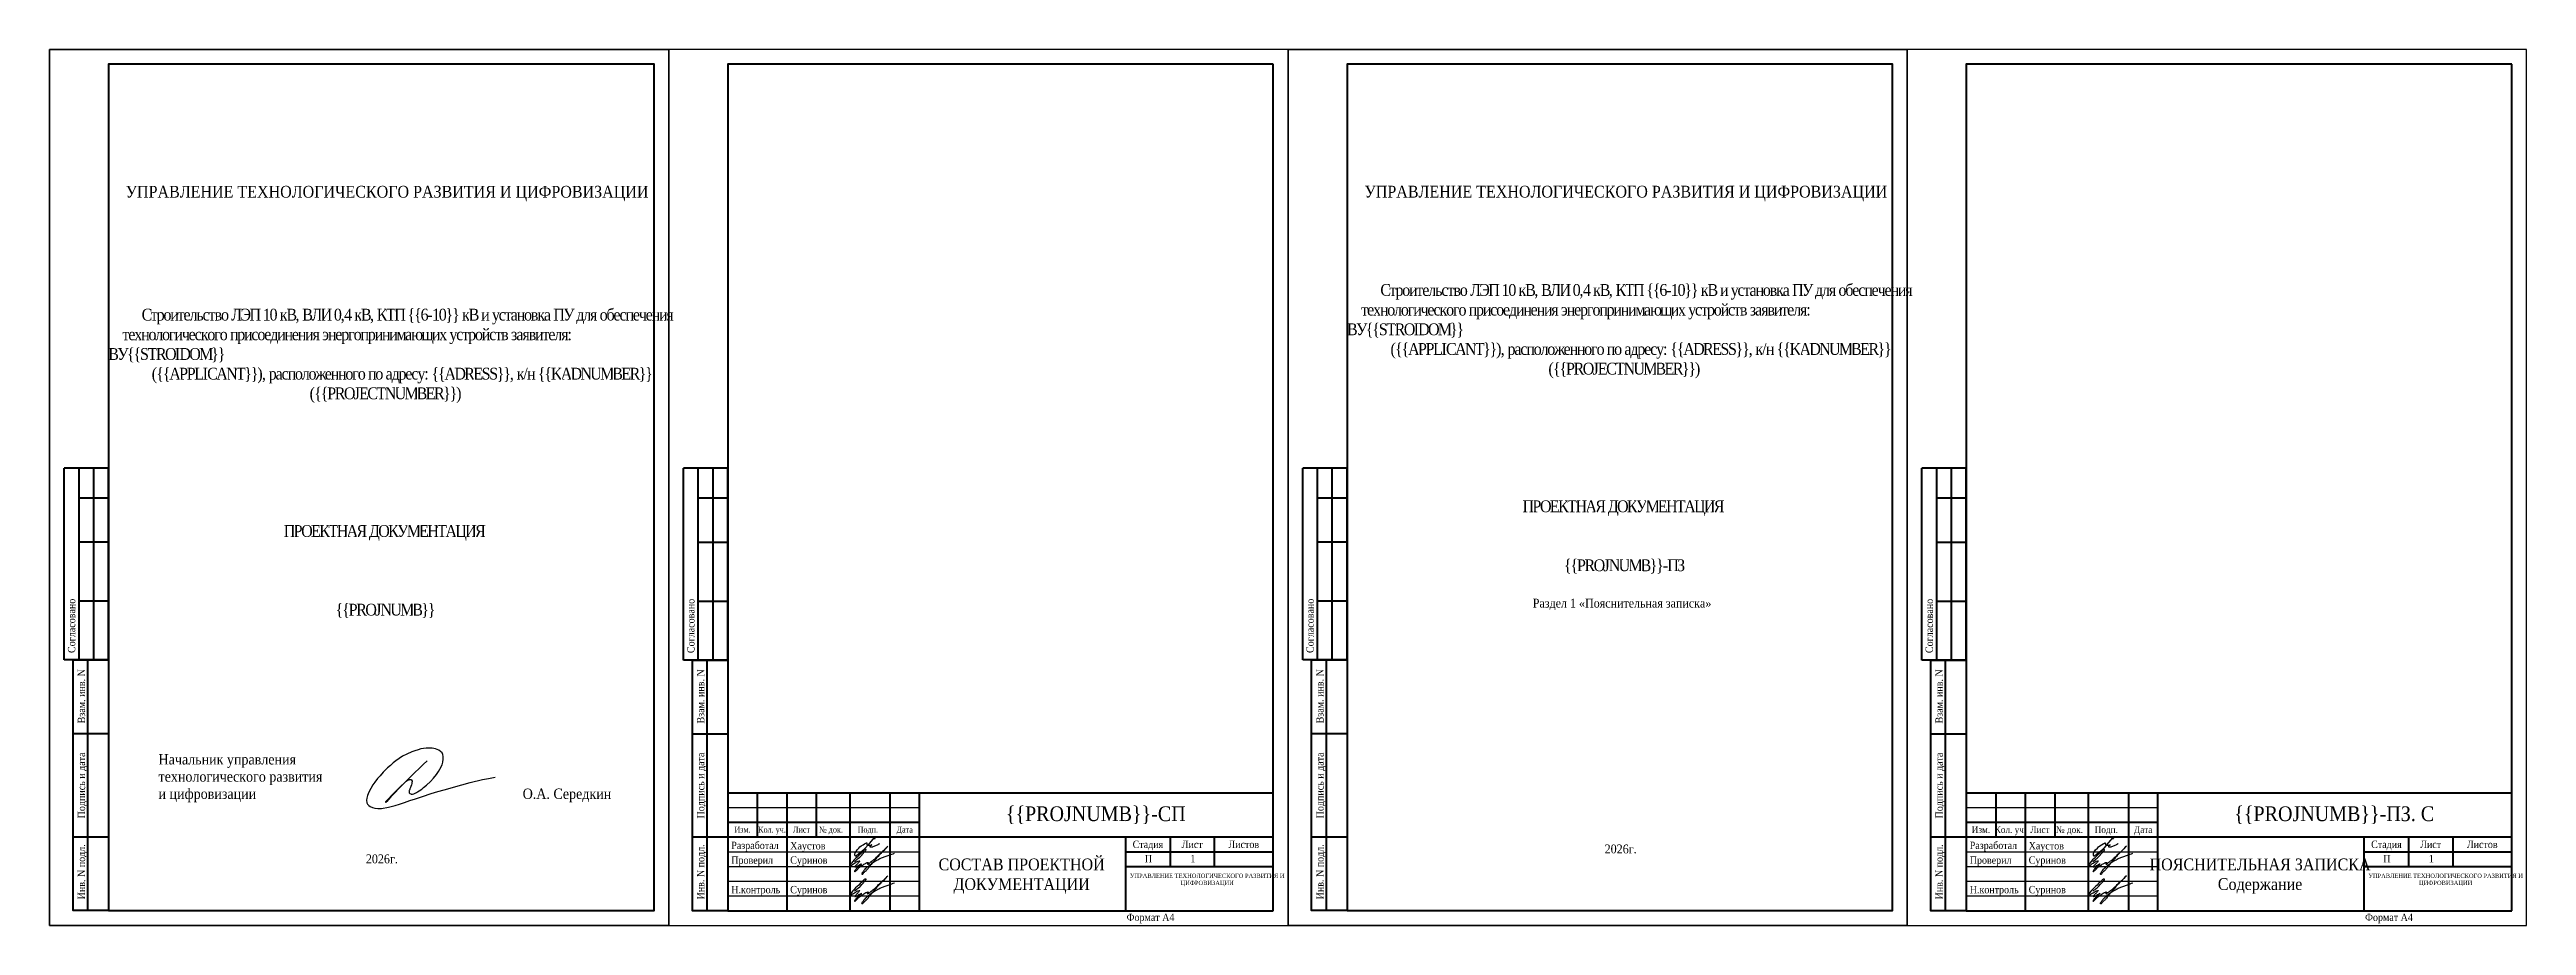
# Model space of a CAD drawing. Header units: millimetres. Extents: x 2157 to 10678, y 3616 to 3913.
# Drawn here: x 2367 to 3207, y 3616 to 3913 of the extents above; entities that cross this region are included whole.
import ezdxf
from ezdxf.enums import TextEntityAlignment as Align

# ---------------------------------------------------------------- set-up
doc = ezdxf.new("R2010")
doc.units = ezdxf.units.MM
doc.layers.add('П', color=7, linetype='Continuous')
doc.layers.add('Чертеж', color=7, linetype='Continuous')
doc.styles.add('Simplex8', font='Times New Roman.ttf', dxfattribs={"height": 3.5})
doc.styles.add('стиль1', font='Times New Roman.ttf', dxfattribs={"width": 0.9})
doc.styles.add('стиль2', font='Times New Roman.ttf', dxfattribs={"width": 0.9, "height": 2.5})

msp = doc.modelspace()

# ---------------------------------------------------------------- texts
at = {"layer": 'Чертеж', "linetype": 'Continuous', "lineweight": 25, "style": 'стиль1', "width": 0.9}
for s, height, p in [('Изм.', 2, (2602.118, 3648.813)), ('Кол. уч.', 2, (2612.118, 3648.813)), ('Лист', 2, (2622.118, 3648.813)), ('№ док.', 2, (2632.118, 3648.813)), ('Подп.', 2, (2644.618, 3648.813)), ('Дата', 2, (2657.118, 3648.813)), ('Изм.', 2.3, (3022.118, 3648.813)), ('Кол. уч.', 2.3, (3032.118, 3648.813)), ('Лист', 2.3, (3042.118, 3648.813)), ('№ док.', 2.3, (3052.118, 3648.813)), ('Подп.', 2.3, (3064.618, 3648.813)), ('Дата', 2.3, (3077.118, 3648.813)), ('Стадия', 2.5, (2739.618, 3643.813)), ('П', 2.5, (2739.792, 3638.988)), ('Лист', 2.5, (2754.618, 3643.813)), ('1', 2.5, (2754.869, 3638.988)), ('Листов', 2.5, (2772.118, 3643.813)), ('Стадия', 2.5, (3159.618, 3643.813)), ('П', 2.5, (3159.792, 3638.978)), ('Лист', 2.5, (3174.618, 3643.813)), ('1', 2.5, (3174.869, 3638.978)), ('Листов', 2.5, (3192.118, 3643.813))]:
    msp.add_text(s, height=height, dxfattribs=at).set_placement(p, align=Align.MIDDLE_CENTER)
at = {"layer": 'Чертеж', "lineweight": 25, "style": 'стиль1', "width": 0.9}
for p in [(2732.378, 3617.841), (3152.378, 3617.841)]:
    msp.add_text('Формат А4', height=2.5, dxfattribs=at).set_placement(p)
at = {"layer": 'Чертеж', "color": 1, "lineweight": 20, "char_height": 5, "width": 185.01678, "attachment_point": 1, "style": 'стиль1'}
for s, insert in [('\\pi92.50839,t187.50839;{\\C256;\\P\\P\\H0.36x;\\P\\P\\P\\P\\P\\H0.94444x;\\P\\H2.353x;\\P\\pi5.92408,tz;\\H0.99998x;УПРАВЛЕНИЕ ТЕХНОЛОГИЧЕСКОГО РАЗВИТИЯ И ЦИФРОВИЗАЦИИ\\H0.75002x;\\P\\pi92.50839;\\P\\P\\pt187.50839;\\H1.6667x;\\P\\P\\P\\pi11.32713,tz;\\H0.79996x;\\T0.8;Строительство ЛЭП 10 кВ, ВЛИ 0,4 кВ, КТП \\{\\{6-10\\}\\} кВ и установка ПУ для обеспечения \\P\\pi4.79783;технологического присоединения энергопринимающих устройств заявителя: ВУ\\{\\{STROIDOM\\}\\} \\P\\pi14.75353;(\\{\\{APPLICANT\\}\\}), расположенного по адресу: \\{\\{ADRESS\\}\\}, к/н \\{\\{KADNUMBER\\}\\} \\P\\pi68.30793;(\\{\\{PROJECTNUMBER\\}\\})\\P\\pi92.50839;\\P\\P\\P\\pi0;\\P\\pi92.50839,t187.50839;\\P\\P\\pi59.54206,t154.54206;ПРОЕКТНАЯ ДОКУМЕНТАЦИЯ\\P\\pi92.50839,t187.50839;\\P\\P\\P\\pi77.1047,t172.1047;\\{\\{PROJNUMB\\}\\}\\P\\pi92.50839,t187.50839;\\P\\P\\P\\P\\H1.5x;\\T1;\\P\\H0.83338x;\\P\\P\\H0.59997x;\\P\\P\\P\\P\\P\\pi87.38967,t182.38967;2026г.}', (2387.008, 3908.276)), ('\\pi92.50839,t187.50839;{\\C256;\\P\\P\\H0.36x;\\P\\P\\P\\P\\P\\H0.94444x;\\P\\H2.353x;\\P\\pi5.92408,tz;\\H0.99998x;УПРАВЛЕНИЕ ТЕХНОЛОГИЧЕСКОГО РАЗВИТИЯ И ЦИФРОВИЗАЦИИ\\H0.75004x;\\P\\pi92.50839;\\P\\P\\pt187.50839;\\H1.6667x;\\P\\P\\pi11.327,tz;\\H0.79994x;\\T0.8;Строительство ЛЭП 10 кВ, ВЛИ 0,4 кВ, КТП \\{\\{6-10\\}\\} кВ и установка ПУ для обеспечения \\P\\pi4.79769;технологического присоединения энергопринимающих устройств заявителя: ВУ\\{\\{STROIDOM\\}\\} \\P\\pi14.7534;(\\{\\{APPLICANT\\}\\}), расположенного по адресу: \\{\\{ADRESS\\}\\}, к/н \\{\\{KADNUMBER\\}\\} \\P\\pi68.30789;(\\{\\{PROJECTNUMBER\\}\\})\\P\\pi92.50839;\\P\\pt187.50839;\\P\\P\\P\\pi92.10971,t187.10971; \\P\\pi92.50839,t187.50839;\\P\\pi59.542,t154.542;ПРОЕКТНАЯ ДОКУМЕНТАЦИЯ\\P\\pi92.50839,t187.50839;\\P\\P\\pi73.5545,t168.5545;\\{\\{PROJNUMB\\}\\}-ПЗ\\P\\pi92.50839,t187.50839;\\P\\pi63.00115,t158.00115;\\H0.75x;\\T1;Раздел 1 «Пояснительная записка»\\P\\pi92.50839,t187.50839;\\H1.6668x;\\P\\pi97.39389,t93.53939;\\P\\pi92.50839,t187.50839;\\P\\P\\P\\P\\P\\H0.59994x;\\P\\P\\P\\P\\pi87.38979,t182.38979;2026г.}', (2807.118, 3908.313))]:
    msp.add_mtext(s, dxfattribs=dict(at, insert=insert))
at = {"layer": 'Чертеж', "color": 1, "lineweight": 50, "insert": (2400.588, 3674.4), "char_height": 3.5, "width": 185.01678, "attachment_point": 1, "style": 'стиль1'}
msp.add_mtext('\\pi3.5;{\\C256;Начальник управления \\Pтехнологического развития \\Pи цифровизации                                                                            О.А. Середкин}', dxfattribs=at)
at = {"layer": 'Чертеж', "lineweight": 25, "attachment_point": 5, "style": 'стиль2'}
for s, insert, char_height, width in [('\\{\\{PROJNUMB\\}\\}-СП', (2721.922, 3653.685), 5, 119.88502), ('\\{\\{PROJNUMB\\}\\}-ПЗ. С', (3141.922, 3653.685), 5, 119.88502), ('{\\H0.8x;УПРАВЛЕНИЕ ТЕХНОЛОГИЧЕСКОГО РАЗВИТИЯ И ЦИФРОВИЗАЦИИ}', (2759.713, 3631.705), 1.8, 54.19561), ('{\\H0.8x;УПРАВЛЕНИЕ ТЕХНОЛОГИЧЕСКОГО РАЗВИТИЯ И ЦИФРОВИЗАЦИИ}', (3179.713, 3631.705), 1.8, 54.19561)]:
    msp.add_mtext(s, dxfattribs=dict(at, insert=insert, char_height=char_height, width=width))
at = {"layer": 'Чертеж', "color": 7, "lineweight": 15, "char_height": 4, "attachment_point": 5, "style": 'стиль1'}
for s, insert, width in [('{\\W0.9;СОСТАВ ПРОЕКТНОЙ ДОКУМЕНТАЦИИ}', (2696.778, 3633.023), 70), ('{\\W0.9;ПОЯСНИТЕЛЬНАЯ ЗАПИСКА \\PСодержание}', (3116.778, 3633.023), 70.90542)]:
    msp.add_mtext(s, dxfattribs=dict(at, insert=insert, width=width))

# ---------------------------------------------------------------- blocks, each defined once
blk = doc.blocks.new('1')
at = {"lineweight": 30}
for p, q in [((630, 297), (420, 297)), ((420, 297), (420, 0)), ((630, 0), (630, 297)), ((420, 0), (630, 0))]:
    blk.add_line(p, q, dxfattribs=at)
blk = doc.blocks.new('Штамп б')
at = {"lineweight": 70}
for points in [[(20, 0), (8, 0), (8, 85), (20, 85)], [(13, 0), (13, 85)], [(8, 60), (20, 60)], [(8, 25), (20, 25)]]:
    blk.add_lwpolyline(points, dxfattribs=at)
at = {"lineweight": 25, "style": 'Simplex8', "width": 0.9}
for s, p in [('Взам. инв. N', (12.06, 63.49)), ('Подпись и дата', (12.06, 31.28)), ('Инв. N подл.', (12.06, 3.82))]:
    blk.add_text(s, height=2.5, rotation=90, dxfattribs=at).set_placement(p)
blk = doc.blocks.new('A$C5B0935FB')
at = {"lineweight": 70}
for p, q in [((20, 65), (5, 65)), ((5, 0), (5, 65)), ((10, 55), (10, 65)), ((15, 0), (15, 65)), ((20, 0), (20, 65)), ((10, 40), (10, 55)), ((10, 55), (20, 55)), ((10, 20), (10, 40)), ((10, 40), (20, 40)), ((10, 0), (10, 20)), ((10, 20), (20, 20)), ((10, 0), (5, 0)), ((15, 0), (10, 0)), ((20, 0), (15, 0)), ((15, 0), (15, 0))]:
    blk.add_line(p, q, dxfattribs=at)
at = {"lineweight": 25, "style": 'стиль1', "width": 0.9}
blk.add_text('Согласовано', height=2.5, rotation=90, dxfattribs=at).set_placement((8.72, 2.35))
blk = doc.blocks.new('A$C7F1F469D')
at = {"color": 5, "lineweight": 25}
blk.add_spline([(-0.1, 1.78), (1.34, 2.93), (2.75, 4.33), (3.55, 5.31), (3.81, 5.64), (3.86, 5.8), (3.66, 5.81), (3.25, 5.7), (2.89, 5.36), (-1.09, 1.26), (-1.29, 0.98), (-1.47, 0.67), (-1.59, 0.28), (-1.54, 0.16), (-0.98, 0.55), (-0.42, 1.01), (0.34, 1.44), (1.08, 1.86), (1.69, 1.97), (1.62, 1.83), (1.26, 1.37), (0.56, 0.61), (0.16, 0.22), (0, 0), (0.24, -0.04), (0.82, 0.16), (1.44, 0.58), (2.18, 0.95), (2.33, 1.04), (1.93, 0.58), (1.28, 0.02), (0.64, -0.58), (0.1, -1.31), (-0.06, -1.68), (0.13, -1.59), (0.39, -1.41), (1.23, -0.56), (1.62, -0.16), (2.27, 0.27), (2.82, 0.65), (3.41, 1.04), (3.83, 1.25), (4.1, 1.35), (4.33, 1.44), (4.56, 1.45), (4.6, 1.35), (4.48, 1.19), (4.35, 0.92), (4.39, 0.82), (4.59, 0.91), (5.09, 1.34), (6.19, 2.18), (7.41, 3.21), (8.36, 4.22), (9.62, 5.31), (10.99, 6.68), (11.27, 6.98), (9.83, 5.51), (8.6, 4.26), (7.7, 3.28), (7.2, 2.7), (6.74, 2.12), (6.16, 1.41), (5.49, 0.62), (4.74, -0.34), (3.92, -1.29), (3.19, -1.94), (2.91, -2.31), (2.67, -2.58), (2.52, -2.55), (2.49, -2.26), (2.69, -1.9), (3.27, -1.11), (3.8, -0.52), (4.48, 0.07), (5.33, 0.79), (5.97, 1.29), (6.7, 1.77), (7.56, 2.21), (8.83, 2.91), (10.02, 3.35), (11.36, 3.83), (12.55, 4.24), (13.47, 4.57)], degree=3, dxfattribs=at)
blk = doc.blocks.new('Штамп фамилии')
at = {"layer": 'Чертеж', "color": 5, "lineweight": -2}
blk.add_lwpolyline([(47.56, 0.85), (47.63, 0.98), (47.71, 1.12), (47.75, 1.2), (47.79, 1.26), (47.82, 1.32), (47.85, 1.37), (47.85, 1.41), (47.85, 1.5), (47.83, 1.56), (47.8, 1.58), (47.75, 1.59), (47.69, 1.59), (47.65, 1.58), (47.6, 1.56), (47.53, 1.53), (47.47, 1.48), (47.41, 1.42), (47.34, 1.32), (45.35, -1.11), (44.5, -2.12), (43.04, -3.43), (41.29, -4.9), (41.18, -4.96), (41.1, -4.94), (41.06, -4.9), (41.02, -4.83), (40.95, -4.71), (40.89, -4.56), (40.88, -4.4), (40.88, -4.26), (40.91, -4.09), (40.95, -3.94), (40.99, -3.84), (41.05, -3.64), (41.14, -3.44), (41.38, -3.09), (41.64, -2.76), (42.23, -2.17), (42.59, -1.81), (43.05, -1.48), (43.63, -1.13), (44.19, -0.77), (44.85, -0.41), (44.92, -0.44), (44.94, -0.46), (44.95, -0.51), (44.89, -0.87), (44.97, -1.02), (45.03, -1.1), (45.09, -1.13), (45.19, -1.2), (45.35, -1.22), (45.55, -1.22), (46.39, -1.16), (46.48, -1.08), (46.54, -1.05), (46.56, -1.07), (46.57, -1.09), (46.56, -1.13), (46.54, -1.15), (46.53, -1.18), (46.48, -1.21), (46.37, -1.3), (46.01, -1.59), (45.97, -1.66), (45.96, -1.7), (45.96, -1.78), (45.99, -1.81), (46.12, -1.82), (46.26, -1.81), (46.68, -1.81), (46.77, -1.8), (46.92, -1.76), (47.12, -1.67), (48.59, -1.09), (48.75, -0.97), (48.9, -0.86), (49.05, -0.79), (49.15, -0.75), (49.3, -0.69)], dxfattribs=at)
at = {"layer": 'Чертеж', "color": 67, "lineweight": -2, "true_color": 0x727430}
for p in [(40.81, -8.53), (40.81, -18.55)]:
    blk.add_blockref('A$C7F1F469D', p, dxfattribs=at)
at = {"color": 7, "char_height": 2.5, "attachment_point": 4, "style": 'стиль1'}
for s, insert, width in [(' Разработал', (-1.9, -1.68), 17), (' Проверил', (-1.9, -6.68), 17), ('Хаустов', (18.94, -1.81), 20), (' Суринов', (18.1, -6.65), 20), (' Н.контроль', (-1.9, -16.68), 17), (' Суринов', (18.1, -16.68), 20)]:
    blk.add_mtext(s, dxfattribs=dict(at, insert=insert, width=width))
blk = doc.blocks.new('A$C31D65421')
blk.add_blockref('Штамп фамилии', (2.24, 18.43))
blk = doc.blocks.new('A$C506864A1')
at = {"color": 162}
blk.add_lwpolyline([(7.8, 6.13), (7.3, 5.67), (5.69, 4.12), (3.57, 2), (2.49, 0.92), (2.45, 0.87), (2.46, 0.84), (2.51, 0.83), (2.54, 0.84), (2.58, 0.85), (2.64, 0.9), (2.72, 0.97), (2.8, 1.06), (2.93, 1.22), (3.09, 1.42), (3.29, 1.68), (4.5, 2.9), (5.12, 3.5), (5.25, 3.59), (5.31, 3.63), (5.38, 3.67), (5.44, 3.7), (5.5, 3.71), (5.55, 3.72), (5.59, 3.72), (5.67, 3.72), (5.69, 3.72), (5.73, 3.71), (5.77, 3.69), (5.81, 3.67), (5.82, 3.65), (5.85, 3.62), (5.86, 3.58), (5.86, 3.55), (5.86, 3.5), (5.86, 3.43), (5.85, 3.38), (5.82, 3.2), (5.78, 3.04), (5.71, 2.85), (5.66, 2.71), (5.62, 2.61), (5.59, 2.55), (5.56, 2.47), (5.52, 2.37), (5.5, 2.32), (5.49, 2.25), (5.48, 2.17), (5.49, 2.1), (5.5, 2.04), (5.54, 1.97), (5.59, 1.92), (5.68, 1.89), (5.76, 1.87), (5.85, 1.87), (5.93, 1.87), (6.08, 1.88), (6.24, 1.96), (6.42, 2.05), (6.55, 2.13), (6.79, 2.28), (7.1, 2.49), (7.33, 2.69), (7.72, 3.01), (8.21, 3.47), (8.61, 3.92), (8.98, 4.37), (9.25, 4.74), (9.43, 5.07), (9.73, 5.63), (9.81, 5.96), (9.85, 6.36), (9.86, 6.68), (9.81, 6.93), (9.71, 7.14), (9.52, 7.34), (9.29, 7.5), (9.08, 7.59), (8.85, 7.68), (8.67, 7.72), (8.44, 7.74), (8.12, 7.76), (7.69, 7.76), (7.31, 7.72), (6.98, 7.66), (6.65, 7.56), (6.23, 7.42), (5.83, 7.27), (5.19, 6.99), (4.65, 6.71), (4.2, 6.41), (3.79, 6.13), (3.44, 5.85), (3.08, 5.55), (2.7, 5.21), (2.16, 4.68), (1.75, 4.21), (1.44, 3.85), (1.06, 3.37), (0.83, 3.05), (0.55, 2.59), (0.32, 2.12), (0.12, 1.67), (0.05, 1.33), (0, 1.06), (0.04, 0.73), (0.14, 0.56), (0.29, 0.4), (0.48, 0.27), (0.79, 0.13), (1.1, 0.05), (1.48, 0), (1.93, 0.01), (2.82, 0.16), (3.69, 0.4), (4.25, 0.58), (4.88, 0.79), (5.57, 1.02), (6.3, 1.26), (7.18, 1.56), (8.31, 1.92), (9.17, 2.18), (9.98, 2.41), (12.27, 3.06), (13.34, 3.36), (14.92, 3.73), (15.69, 3.87), (16.54, 4.03)], dxfattribs=at)

# ---------------------------------------------------------------- linework, layer by layer
at = {"layer": 'П', "lineweight": 35}
for points in [[(2367.118, 3616.313), (2577.118, 3616.313), (2577.118, 3913.313), (2367.118, 3913.313)], [(2787.118, 3616.313), (2997.118, 3616.313), (2997.118, 3913.313), (2787.118, 3913.313)]]:
    msp.add_lwpolyline(points, close=True, dxfattribs=at)
at = {"layer": 'П', "linetype": 'Continuous', "lineweight": 0}
for points in [[(2367.118, 3913.313), (2577.118, 3913.313), (2577.118, 3616.313), (2367.118, 3616.313)], [(2577.118, 3913.313), (2787.118, 3913.313), (2787.118, 3616.313), (2577.118, 3616.313)], [(2787.118, 3913.313), (2997.118, 3913.313), (2997.118, 3616.313), (2787.118, 3616.313)], [(2997.118, 3913.313), (3207.118, 3913.313), (3207.118, 3616.313), (2997.118, 3616.313)]]:
    msp.add_lwpolyline(points, close=True, dxfattribs=at)
at = {"layer": 'Чертеж', "lineweight": 70}
for p, q in [((2782.118, 3621.313), (2782.118, 3908.313)), ((3202.118, 3621.313), (3202.118, 3908.313))]:
    msp.add_line(p, q, dxfattribs=at)
at = {"layer": 'Чертеж', "linetype": 'Continuous', "lineweight": 70}
for p, q in [((2597.118, 3661.313), (2782.118, 3661.313)), ((2607.118, 3661.313), (2607.118, 3646.313)), ((2617.118, 3661.313), (2617.118, 3621.313)), ((2627.118, 3661.313), (2627.118, 3646.313)), ((2638.509, 3661.313), (2638.509, 3621.313)), ((2652.118, 3661.313), (2652.118, 3621.313)), ((2662.118, 3621.313), (2662.118, 3661.313)), ((3017.118, 3661.313), (3202.118, 3661.313)), ((3027.118, 3661.313), (3027.118, 3646.313)), ((3037.118, 3661.313), (3037.118, 3621.313)), ((3047.118, 3661.313), (3047.118, 3646.313)), ((3058.509, 3661.313), (3058.509, 3621.313)), ((3072.118, 3661.313), (3072.118, 3621.313)), ((3082.118, 3621.313), (3082.118, 3661.313)), ((2597.118, 3651.313), (2662.118, 3651.313)), ((2597.118, 3646.313), (2782.118, 3646.313)), ((2732.118, 3621.313), (2732.118, 3646.313)), ((2747.118, 3646.313), (2747.118, 3636.313)), ((2762.118, 3646.313), (2762.118, 3636.313)), ((3017.118, 3651.313), (3082.118, 3651.313)), ((3017.118, 3646.313), (3202.118, 3646.313)), ((3152.118, 3621.313), (3152.118, 3646.313)), ((3167.118, 3646.313), (3167.118, 3636.313)), ((3182.118, 3646.313), (3182.118, 3636.313)), ((2732.118, 3641.313), (2782.118, 3641.313)), ((3152.118, 3641.313), (3202.118, 3641.313))]:
    msp.add_line(p, q, dxfattribs=at)
at = {"layer": 'Чертеж', "linetype": 'Continuous', "lineweight": 30}
for p, q in [((2597.118, 3621.313), (2597.118, 3661.313)), ((2597.118, 3656.313), (2662.118, 3656.313)), ((3017.118, 3621.313), (3017.118, 3661.313)), ((3017.118, 3656.313), (3082.118, 3656.313)), ((2597.118, 3641.313), (2662.118, 3641.313)), ((3017.118, 3641.313), (3082.118, 3641.313)), ((2597.118, 3636.313), (2662.118, 3636.313)), ((2597.118, 3631.313), (2662.118, 3631.313)), ((3017.118, 3636.313), (3082.118, 3636.313)), ((3017.118, 3631.313), (3082.118, 3631.313)), ((2597.118, 3626.313), (2662.118, 3626.313)), ((3017.118, 3626.313), (3082.118, 3626.313))]:
    msp.add_line(p, q, dxfattribs=at)
at = {"layer": 'Чертеж', "color": 7, "lineweight": 70}
for p, q in [((2732.118, 3636.313), (2782.118, 3636.313)), ((3152.118, 3636.313), (3202.118, 3636.313))]:
    msp.add_line(p, q, dxfattribs=at)
at = {"layer": 'Чертеж', "linetype": 'Continuous', "lineweight": 70, "ltscale": 100}
for p, q in [((2597.118, 3621.313), (2782.118, 3621.313)), ((3017.118, 3621.313), (3202.118, 3621.313))]:
    msp.add_line(p, q, dxfattribs=at)
at = {"layer": 'Чертеж', "lineweight": 70}
for points in [[(2387.118, 3621.349), (2572.135, 3621.349), (2572.135, 3908.349), (2387.118, 3908.313)], [(2807.135, 3621.349), (2992.135, 3621.349), (2992.135, 3908.349), (2807.135, 3908.349)]]:
    msp.add_lwpolyline(points, close=True, dxfattribs=at)
for points in [[(2782.118, 3908.313), (2597.118, 3908.313), (2597.118, 3621.313)], [(2992.135, 3908.349), (2807.135, 3908.349), (2807.135, 3621.349)], [(3202.118, 3908.313), (3017.118, 3908.313), (3017.118, 3621.313)], [(2597.118, 3621.313), (2782.118, 3621.313)]]:
    msp.add_lwpolyline(points, dxfattribs=at)

# ---------------------------------------------------------------- block references
at = {"color": 5, "xscale": 2.641275215784133, "yscale": 2.641275215784133, "zscale": 2.641275215784133}
msp.add_blockref('A$C506864A1', (2474.586, 3655.947), dxfattribs=at)
at = {"layer": 'П', "lineweight": 30}
for p in [(2157.118, 3616.313), (2577.118, 3616.313)]:
    msp.add_blockref('1', p, dxfattribs=at)
at = {"layer": 'Чертеж'}
for p in [(2367.118, 3706.349), (2577.118, 3706.313), (2787.135, 3706.349), (2997.118, 3706.313)]:
    msp.add_blockref('A$C5B0935FB', p, dxfattribs=at)
at = {"layer": 'Чертеж', "lineweight": 25}
for p in [(2367.118, 3621.349), (2577.118, 3621.313), (2787.135, 3621.349), (2997.118, 3621.313)]:
    msp.add_blockref('Штамп б', p, dxfattribs=at)
at = {"layer": 'Чертеж', "linetype": 'Continuous', "lineweight": 0}
for p in [(2597.118, 3626.313), (3017.118, 3626.313)]:
    msp.add_blockref('A$C31D65421', p, dxfattribs=at)

msp.set_redraw_order([(e.dxf.handle, doc.entitydb.next_handle()) for e in msp.query("TEXT MTEXT ATTDEF DIMENSION ARC_DIMENSION")])  # texts and dimensions are drawn at this point

doc.saveas('drawing.dxf')
